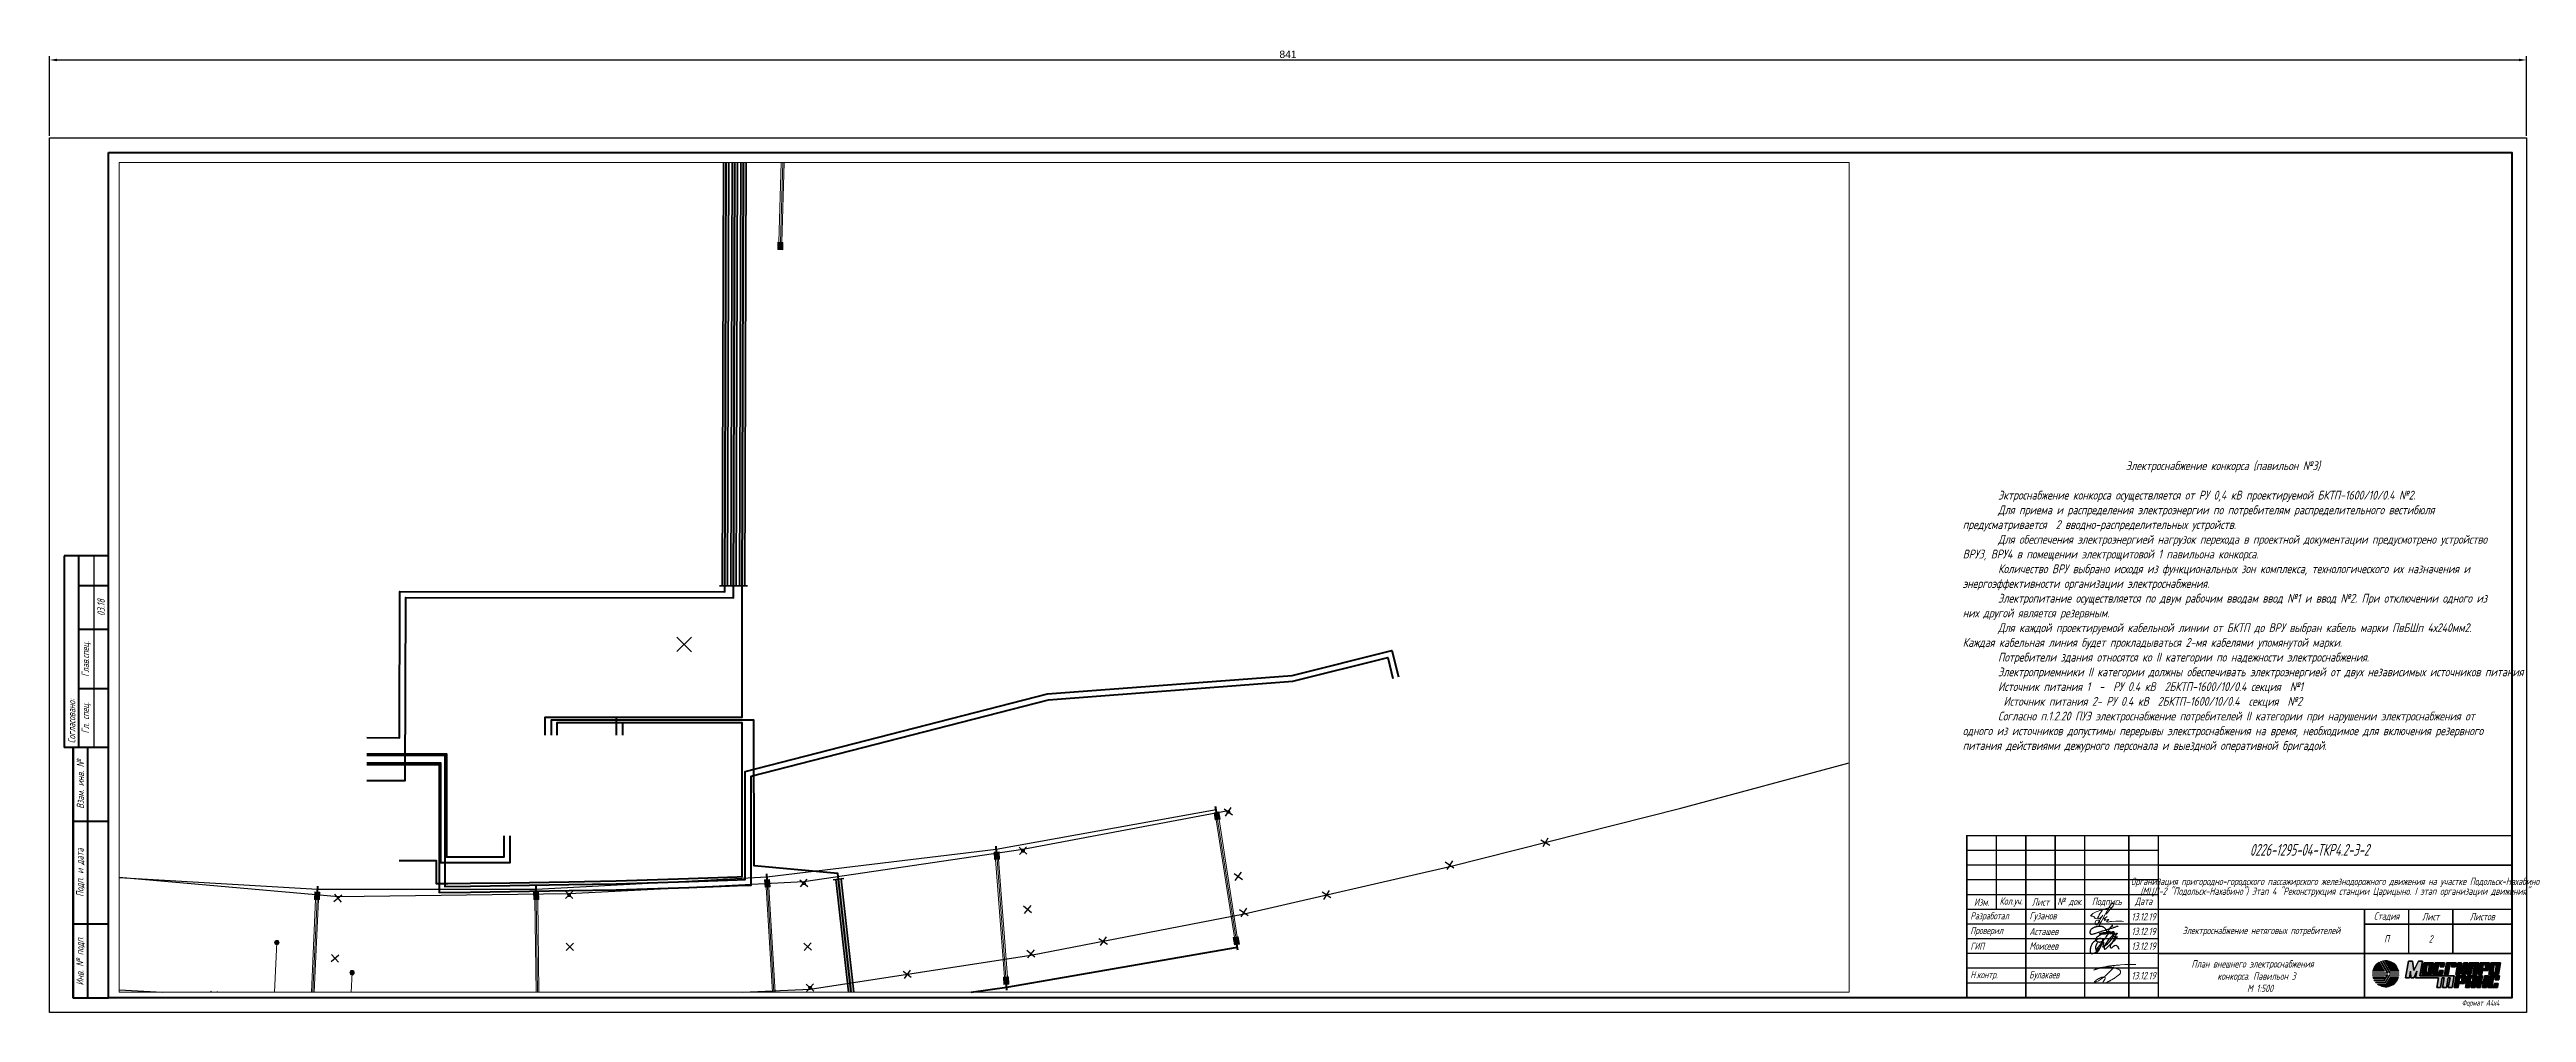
# Paper-space layout 'Лист 2' of a CAD drawing. Header units: metres. Extents: x -19 to 822, y -6 to 321.
# The model-space entities are those that its viewports show. They can reach past a viewport. Long polylines and large blocks are cut down to what shows.
import ezdxf
from ezdxf.enums import TextEntityAlignment as Align
from ezdxf.lldxf.tags import DXFTag

# ---------------------------------------------------------------- set-up
doc = ezdxf.new("R2010")
doc.units = ezdxf.units.M
doc.header["$PDMODE"] = 32
doc.header["$PDSIZE"] = 0.4
for name, pattern in [('$AUDIT_BAD_LTYPE1', [0]), ('CONTINOUS', [0]), ('Cплошная', [0])]:
    doc.linetypes.add(name, pattern=pattern)
for name, color, linetype in [('32_Пикеты', 252, 'Continuous'), ('_Оформление_штамп', 7, 'Continuous'), ('ПД_АД_ОФ_ПОДП', 7, 'Continuous'), ('подписи', 7, 'Continuous'), ('РАМКА', 7, 'Continuous'), ('С-ПС_блок', 7, 'Continuous'), ('СЛОЙ1', 7, 'Continuous')]:
    doc.layers.add(name, color=color, linetype=linetype)
for name, color, linetype, lineweight in [('_ПР_КС_Демонтаж', 1, 'Continuous', 30), ('_ПР_КС_Номер разъединителя', 1, 'Continuous', 13), ('_ПР_КС_Разъединитель', 1, 'Continuous', 15), ('_Проектория_Подпись', 5, 'Continuous', 0), ('МГТ_Консоль опоры КС', 1, 'Continuous', 40), ('МГТ_КС_ВЛ-10(6) кВ_ПР', 5, 'ВЛ ДПР', 40), ('МГТ_КС_Опора КС металл.', 7, 'Continuous', 15), ('МГТ_КС_Опора КС металл.ПР', 1, 'Continuous', 15), ('МГТ_КС_Ригель жп ПР', 1, 'Continuous', 20), ('МГТ_НВК_В1_СЕТЬ', 160, 'B1', 60), ('МГТ_НВК_В2_Сеть', 150, '$AUDIT_BAD_LTYPE1', 40), ('МГТ_ЭС', 1, 'WK', 80), ('МГТ_ЭС_ВЛ-04 кВ', 7, 'Continuous', 30), ('МГТ_ЭС_ВЛ-10(6) кВ', 7, 'ВЛ ДПР', 30), ('МГТ_ЭС_ВЛ-10(6) кВ_ПР', 1, 'ЖДК_ВЛ2', 30), ('МГТ_ЭС_КЛ-04 кВ', 1, '2ПRКабельная_линия', 40), ('МГТ_ЭС_КЛ_10 кВ', 1, '2ПRКабельная_линия', 40), ('МГТ_ЭС_Опора ВЛ ж.б.', 1, 'Continuous', 15), ('МГТ_ЭС_Тр-ые подстанции', 7, 'Continuous', 40), ('МГТ_ЭС_Трансформаторная подстанция', 5, 'Continuous', 30)]:
    doc.layers.add(name, color=color, linetype=linetype, lineweight=lineweight)
doc.layers.get('МГТ_НВК_В1_СЕТЬ').off()
doc.styles.add('1409_тхт0', font='calibri.ttf', dxfattribs={"width": 0.8, "oblique": 7})
doc.styles.add('ESKDU', font='eskdu.shx', dxfattribs={"width": 0.8, "oblique": 15})
doc.styles.add('ROMANS', font='ROMANS.shx', dxfattribs={"width": 0.6, "height": 4})
doc.styles.get("Standard").update_dxf_attribs({"font": 'arial.ttf'})
doc.styles.add('Р-131', font='P131.ttf')
doc.styles.add('СДПС', font='spds.shx', dxfattribs={"oblique": 15})
doc.styles.add('ТипЛин', font='')
doc.styles.add('ЭС_', font='simplex.shx', dxfattribs={"width": 0.5, "oblique": 15})
doc.styles.get('ТипЛин').set_extended_font_data('GOST type B')
doc.linetypes.add('2ПRКабельная_линия', pattern='A,2,-1,["WК",ROMANS,S=0.1,R=0,X=-0.8,Y=-0.2],-0.25', length=3.25)
doc.linetypes.add('B1', pattern='A,16.258147,-2.141853,["В1",1409_тхт0,S=3,R=0,X=0,Y=-1.5],-6.426757,15.173243', length=40)
doc.linetypes.add('WK', pattern='A,50,-2,[" WK ",Standard,S=4,R=0,X=4,Y=-2],-25', length=77)
doc.linetypes.add('ВЛ ДПР', pattern='A,20,-2,["WL",ТипЛин,S=2,R=0,X=-1.2,Y=-1],-3,10', length=35)
doc.linetypes.add('ЖДК_ВЛ2', pattern='A,15.3,-2.35,["WL",Standard,S=1,R=0,X=-1.2,Y=-0.5],-2.35', length=20)
tags = doc.linetypes.add('КС_ВЛ-0.4 по КС', pattern='A,1.2,-0.2,["WL-0.4",ЭС_,S=0.1,R=0,X=-0.1,Y=-0.05],-0.5', length=1.9).pattern_tags.tags
tags[6] = DXFTag(74, 10)
doc.linetypes.add('ферма', pattern='A,1e-07,-0.5,[131,ltypeshp.shx,S=0.5,R=0,X=-0.5,Y=0],-1,[131,ltypeshp.shx,S=0.5,R=180,X=0.5,Y=0],-1e-07,[130,ltypeshp.shx,S=1.5,R=90,X=-0.5,Y=0.5],-1e-07,[130,ltypeshp.shx,S=1.5,R=90,X=-0.5,Y=-0.5],-0.5', length=2)
doc.dimstyles.new('ISO-25', dxfattribs={"dimtxt": 2.5, "dimasz": 2.5, "dimexe": 1.25, "dimexo": 0.625, "dimtad": 1, "dimtxsty": 'Standard', "dimcen": 2.5, "dimadec": 0, "dimazin": 0, "dimtfac": 1, "dimtmove": 0, "dimatfit": 3, "dimfxl": 1, "dimarcsym": 0})

psp = doc.layouts.new('Лист 2')

# ---------------------------------------------------------------- texts
at = {"layer": 'СЛОЙ1', "color": 7, "insert": (630.727, 180.873), "char_height": 3, "width": 181.72011, "attachment_point": 1, "style": 'СДПС'}
psp.add_mtext('                                    Электроснабжение конкорса (павильон №3)\\P\\P^IЭктроснабжение конкорса осуществляется от РУ 0,4 кВ проектируемой БКТП-1600/10/0.4 №2.\\P^IДля приема и распределения электроэнергии по потребителям распределительного вестибюля предусматривается  2 вводно-распределительных устройств. \\P^IДля обеспечения электроэнергией нагрузок перехода в проектной документации предусмотрено устройство ВРУ3, ВРУ4 в помещении электрощитовой 1 павильона конкорса.\\P^IКоличество ВРУ выбрано исходя из функциональных зон комплекса, технологического их назначения и энергоэффективности организации электроснабжения.\\P^IЭлектропитание осуществляется по двум рабочим вводам ввод №1 и ввод №2. При отключении одного из них другой является резервным. \\P^IДля каждой проектируемой кабельной линии от БКТП до ВРУ выбран кабель марки ПвБШп 4х240мм2. Каждая кабельная линия будет прокладываться 2-мя кабелями упомянутой марки.\\P^IПотребители здания относятся ко II категории по надежности электроснабжения.\\P^IЭлектроприемники II категории должны обеспечивать электроэнергией от двух независимых источников питания\\P^IИсточник питания 1  -  РУ 0.4 кВ  2БКТП-1600/10/0.4 секция  №1\\P         Источник питания 2- РУ 0.4 кВ  2БКТП-1600/10/0.4  секция  №2\\P^IСогласно п.1.2.20 ПУЭ электроснабжение потребителей II категории при нарушении электроснабжения от одного из источников допустимы перерывы элекстроснабжения на время, необходимое для включения резервного питания действиями дежурного персонала и выездной оперативной бригадой.', dxfattribs=at)

msp = doc.modelspace()

# ---------------------------------------------------------------- texts
at = {"layer": '_ПР_КС_Номер разъединителя', "lineweight": 30, "ltscale": 100, "insert": (10798.18, -5524.93), "char_height": 2.5, "width": 6.9043, "attachment_point": 2, "rotation": 43.5529, "style": 'Р-131'}
msp.add_mtext('П48', dxfattribs=at)

# ---------------------------------------------------------------- blocks, each defined once
blk = doc.blocks.new('A$C6FDE5F6C')
at = {"layer": '_Проектория_Подпись', "color": 5}
for p, q in [((-1.5, 0.7), (-1.63, 0.75)), ((-1.63, 0.75), (-1.63, 0.75)), ((-1.63, 0.75), (-0.17, 0.09)), ((-1.54, 1.12), (-1.49, 1.18)), ((-1.53, 1.05), (-1.54, 1.12)), ((-1.5, 1), (-1.53, 1.05)), ((-1.43, 0.96), (-1.5, 1)), ((-1.33, 0.66), (-1.5, 0.7)), ((-1.49, 1.18), (-1.4, 1.25)), ((-1.33, 0.9), (-1.43, 0.96)), ((-1.4, 1.25), (-1.27, 1.27)), ((-1.22, 0.85), (-1.33, 0.9)), ((-1.2, 0.69), (-1.33, 0.66)), ((-1.27, 1.27), (-1.12, 1.22)), ((-1.1, 0.79), (-1.22, 0.85)), ((-1.1, 0.72), (-1.2, 0.69)), ((-1.12, 1.22), (-1.05, 1.17)), ((-0.95, 0.73), (-1.1, 0.79)), ((-1.04, 0.75), (-1.1, 0.72)), ((-1.05, 1.17), (-1.01, 1.1)), ((-0.98, 0.79), (-1.04, 0.75)), ((-1.01, 1.1), (-0.97, 0.98)), ((-0.85, 0.05), (-0.99, 0.18)), ((-0.99, 0.18), (-0.84, -0.22)), ((-0.96, 0.86), (-0.98, 0.79)), ((-0.97, 0.98), (-0.96, 0.86)), ((-0.59, 0.54), (-0.95, 0.73)), ((-0.83, 0.09), (-0.85, 0.05)), ((-0.78, 1.26), (-0.83, 1.16)), ((-0.83, 1.16), (-0.76, 1.02)), ((-0.82, 0.26), (-0.83, 0.09)), ((-0.7, 0.14), (-0.82, 0.26)), ((-0.78, 0.91), (-0.8, 0.84)), ((-0.8, 0.84), (-0.74, 0.74)), ((-0.66, 1.35), (-0.78, 1.26)), ((-0.66, 0.91), (-0.78, 0.91)), ((-0.76, 1.02), (-0.49, 0.9)), ((-0.74, 0.74), (-0.67, 0.65)), ((-0.64, 0.05), (-0.7, 0.14)), ((-0.67, 0.65), (-0.61, 0.57)), ((-0.57, 1.43), (-0.66, 1.35)), ((-0.5, 0.86), (-0.66, 0.91)), ((-0.49, -0.11), (-0.64, 0.05)), ((-0.61, 0.57), (-0.54, 0.5)), ((-0.36, 0.38), (-0.59, 0.54)), ((-0.59, 0.54), (-0.59, 0.54)), ((-0.53, 1.55), (-0.57, 1.43)), ((-0.54, 0.5), (-0.46, 0.45)), ((-0.49, 1.82), (-0.53, 1.76)), ((-0.53, 1.76), (-0.53, 1.55)), ((-0.23, 0.75), (-0.5, 0.86)), ((-0.36, 1.73), (-0.49, 1.82)), ((-0.49, 0.9), (-0.34, 0.82)), ((-0.46, 0.45), (-0.36, 0.38)), ((-0.22, 1.56), (-0.36, 1.73)), ((-0.34, 0.82), (-0.12, 0.7)), ((-0.23, 0.75), (-0.23, 0.75)), ((-0.11, 1.4), (-0.22, 1.56)), ((0.4, -0.46), (-0.22, 0.01)), ((-0.17, 0.09), (-0.17, 0.09)), ((-0.17, 0.09), (-0.17, 0.09)), ((-0.17, 0.09), (0.17, -0.09)), ((-0.12, 0.7), (-0.12, 0.7)), ((-0.12, 0.7), (0.11, 0.54)), ((0.01, 1.17), (-0.11, 1.4)), ((0.09, 0.94), (0.01, 1.17)), ((0.16, 0.76), (0.09, 0.94)), ((0.11, 0.54), (0.11, 0.54)), ((0.11, 0.54), (0.25, 0.45)), ((0.22, 0.58), (0.16, 0.76)), ((0.3, 0.34), (0.22, 0.58)), ((0.25, 0.45), (0.27, 0.42)), ((0.37, 0.15), (0.3, 0.34)), ((0.43, 0.01), (0.37, 0.15)), ((0.48, -0.13), (0.43, 0.01)), ((-1.13, -0.15), (-1.14, -0.27)), ((-1.14, -0.27), (-1.1, -0.38)), ((-1.1, -0.09), (-1.13, -0.15)), ((-1.02, -0.14), (-1.1, -0.09)), ((-1.1, -0.38), (-1.08, -0.52)), ((-1.08, -0.52), (-1.07, -0.67)), ((-1.07, -0.67), (-1.01, -1.17)), ((-0.97, -0.21), (-1.02, -0.14)), ((-1.01, -1.17), (-0.98, -1.36)), ((-0.95, -1.88), (-0.99, -2.07)), ((-0.98, -1.36), (-0.97, -1.68)), ((-0.93, -0.29), (-0.97, -0.21)), ((-0.97, -1.68), (-0.95, -1.88)), ((-0.84, -0.35), (-0.93, -0.29)), ((-0.84, -0.22), (-0.84, -0.35)), ((0.17, -0.09), (0.62, -0.32)), ((0.52, -0.56), (0.4, -0.46)), ((0.52, -0.27), (0.48, -0.13)), ((0.59, -0.47), (0.52, -0.27)), ((0.68, -0.71), (0.52, -0.56)), ((0.62, -0.32), (0.62, -0.32)), ((0.62, -0.32), (0.62, -0.32)), ((0.62, -0.32), (0.62, -0.32)), ((0.62, -0.32), (0.99, -0.55)), ((0.8, -0.78), (0.68, -0.71)), ((0.98, -0.83), (0.8, -0.78)), ((1.09, -0.72), (0.98, -0.83)), ((0.99, -0.55), (1.09, -0.72))]:
    blk.add_line(p, q, dxfattribs=at)
blk = doc.blocks.new('*U278')
at = {"layer": 'ПД_АД_ОФ_ПОДП', "color": 162, "lineweight": 9}
blk.add_lwpolyline([(1724.16, 1303.28), (1723.98, 1302.97), (1723.86, 1302.76), (1723.62, 1302.52), (1723.21, 1302.05), (1722.77, 1301.61), (1722.64, 1301.47), (1722.55, 1301.39), (1722.4, 1301.25), (1721.97, 1300.84), (1721.74, 1300.57), (1721.48, 1300.37), (1721.37, 1300.21), (1720.6, 1299.58), (1720.18, 1299.28), (1719.57, 1298.85), (1718.87, 1298.46), (1718.39, 1298.22), (1717.93, 1298.01), (1717.69, 1297.9), (1717.62, 1297.91), (1717.59, 1297.99), (1717.59, 1298.04), (1717.66, 1298.14), (1717.7, 1298.21), (1717.77, 1298.26), (1717.87, 1298.38), (1717.96, 1298.46), (1718.15, 1298.63), (1718.28, 1298.73), (1718.42, 1298.81), (1718.54, 1298.89), (1718.66, 1298.97), (1718.8, 1299.06), (1718.88, 1299.12), (1718.97, 1299.16), (1719.1, 1299.23), (1719.22, 1299.3), (1719.47, 1299.43), (1719.69, 1299.48), (1719.83, 1299.52), (1719.94, 1299.58), (1720.1, 1299.63), (1720.21, 1299.63), (1720.36, 1299.67), (1720.52, 1299.68), (1720.63, 1299.68), (1720.96, 1299.68), (1721.03, 1299.64), (1721.11, 1299.58), (1721.17, 1299.54), (1721.2, 1299.47), (1721.2, 1299.4), (1721.18, 1299.31), (1721.18, 1299.27), (1721.15, 1299.18), (1721.04, 1298.95), (1721.01, 1298.86), (1720.96, 1298.77), (1720.91, 1298.7), (1720.68, 1298.4), (1720.63, 1298.32), (1720.56, 1298.22), (1720.51, 1298.13), (1720.47, 1298), (1720.46, 1297.93), (1720.47, 1297.84), (1720.48, 1297.79), (1720.5, 1297.73), (1720.54, 1297.7), (1720.63, 1297.69), (1720.77, 1297.67), (1720.92, 1297.67), (1721.01, 1297.67), (1721.16, 1297.7), (1721.26, 1297.71), (1721.45, 1297.78), (1721.6, 1297.83), (1721.76, 1297.9), (1721.91, 1297.99), (1722.05, 1298.07), (1722.24, 1298.17), (1722.39, 1298.24), (1722.52, 1298.29), (1722.7, 1298.39), (1722.83, 1298.44), (1722.98, 1298.51), (1723.11, 1298.59), (1723.38, 1298.72), (1723.55, 1298.82), (1723.72, 1298.93), (1723.88, 1299.03), (1724.05, 1299.16), (1724.19, 1299.24), (1724.32, 1299.31), (1724.46, 1299.41), (1724.63, 1299.5), (1724.75, 1299.59), (1724.9, 1299.74), (1725.06, 1299.86), (1725.22, 1299.97), (1725.41, 1300.1), (1725.59, 1300.22), (1725.68, 1300.3), (1725.74, 1300.37), (1725.84, 1300.45), (1726.03, 1300.6), (1726.13, 1300.71), (1726.19, 1300.82), (1726.24, 1300.88), (1726.29, 1300.98), (1726.33, 1301.05), (1726.35, 1301.12), (1726.38, 1301.2), (1726.41, 1301.28), (1726.42, 1301.36), (1726.43, 1301.44), (1726.41, 1301.51), (1726.37, 1301.69), (1726.3, 1301.79), (1726.25, 1301.89), (1726.18, 1301.99), (1726.1, 1302.08), (1726.04, 1302.15), (1725.98, 1302.2), (1725.91, 1302.25), (1725.75, 1302.34), (1725.63, 1302.41), (1725.46, 1302.47), (1725.29, 1302.54), (1725.16, 1302.59), (1724.99, 1302.65), (1724.87, 1302.69), (1724.76, 1302.72), (1724.64, 1302.76), (1724.5, 1302.8), (1724.36, 1302.85), (1724.14, 1302.88), (1724.04, 1302.91), (1723.99, 1302.92), (1723.79, 1302.97), (1723.59, 1302.99), (1723.5, 1303.01), (1723.33, 1303.04), (1723.17, 1303.06), (1723.04, 1303.07), (1722.87, 1303.1), (1722.7, 1303.11), (1722.45, 1303.11), (1722.27, 1303.11), (1722.1, 1303.11), (1721.92, 1303.12), (1721.73, 1303.12), (1721.38, 1303.13), (1721.21, 1303.13), (1721.02, 1303.12), (1720.75, 1303.09), (1720.55, 1303.08), (1720.23, 1303.03), (1719.72, 1302.97), (1719.53, 1302.91), (1719.36, 1302.86), (1719.15, 1302.81), (1718.97, 1302.74), (1718.75, 1302.67), (1718.53, 1302.6), (1718.37, 1302.56), (1718.2, 1302.52), (1718.06, 1302.48), (1717.85, 1302.38), (1717.64, 1302.3), (1717.43, 1302.17), (1717.3, 1302.07), (1717.59, 1302.16), (1717.81, 1302.27), (1717.92, 1302.3), (1718.04, 1302.32), (1718.25, 1302.37), (1718.48, 1302.41), (1718.74, 1302.49), (1718.94, 1302.57), (1719.16, 1302.63), (1719.49, 1302.73), (1719.77, 1302.81), (1720, 1302.87), (1720.32, 1302.95), (1720.55, 1303.02), (1721.23, 1303.2), (1721.96, 1303.35), (1722.11, 1303.38), (1722.43, 1303.43), (1722.74, 1303.45), (1723.09, 1303.5), (1723.43, 1303.55), (1723.71, 1303.59), (1724.67, 1303.67), (1724.91, 1303.7), (1725.4, 1303.73), (1725.65, 1303.75), (1726.02, 1303.77), (1726.38, 1303.79), (1727.83, 1303.91), (1728.59, 1303.94), (1729.05, 1303.94), (1729.44, 1303.96), (1729.91, 1303.97), (1730.37, 1304), (1730.84, 1304), (1731.22, 1304), (1731.56, 1304)], dxfattribs=at)
blk = doc.blocks.new('*U283')
at = {"linetype": 'Continuous', "lineweight": 0, "true_color": 0x003f7f}
h = blk.add_hatch(color=156, dxfattribs=at)
h.dxf.hatch_style = 1
h.paths.add_polyline_path([(-43.14, 12.61), (-41.01, 8.97), (-38.35, 8.97, 0.38293)])
h.paths.add_polyline_path([(-38.38, 7.15), (-41.08, 7.15), (-42.59, 4.59), (-45.56, 4.59, 0.55311)])
h.paths.add_polyline_path([(-44.94, 12.07, 0.223036), (-47.19, 8.97), (-43.13, 8.97)], flags=17)
h.paths.add_polyline_path([(-43.2, 7.15), (-47.16, 7.15, 0.042371), (-46.94, 6.42), (-43.62, 6.42)], flags=17)
h.paths.add_polyline_path([(-44.32, 12.35, 0.012448), (-44.52, 12.27), (-42.32, 8.51), (-47.25, 8.51, 0.012346), (-47.27, 8.29), (-41.93, 8.29)])
h.paths.add_polyline_path([(-38.29, 8.51), (-41.27, 8.51), (-43.64, 12.54, 0.012906), (-43.86, 12.49), (-41.4, 8.29), (-38.27, 8.29, 0.012314)])
h.paths.add_polyline_path([(-38.28, 7.83), (-41.47, 7.83), (-42.97, 5.28), (-46.26, 5.28, 0.016338), (-46.06, 5.06), (-42.84, 5.06), (-41.34, 7.61), (-38.3, 7.61, 0.012333)])
h.paths.add_polyline_path([(-42.01, 7.83), (-47.26, 7.83, 0.01234), (-47.24, 7.61), (-42.39, 7.61), (-43.36, 5.96), (-46.72, 5.96, 0.014266), (-46.59, 5.74), (-43.23, 5.74)])
at = {"true_color": 0x003f7f}
for points in [[(-33.24, 9.22), (-33.66, 12.46), (-34.97, 12.46), (-36.02, 6.74), (-34.71, 6.74), (-34.31, 8.99), (-34.21, 6.75), (-33.25, 6.75), (-32.21, 8.97), (-32.63, 6.75), (-24.86, 6.75), (-25.44, 3.46), (-24.12, 3.46), (-23.54, 6.74), (-22.89, 6.74), (-23.46, 3.46), (-22.15, 3.46), (-21.57, 6.74), (-20.92, 6.74), (-21.5, 3.46), (-20.18, 3.46), (-19.48, 7.4), (-31.2, 7.4), (-30.3, 12.46), (-31.62, 12.46)], [(-22.13, 11.84), (-22.82, 7.9), (-21.51, 7.9), (-20.93, 11.18), (-20.31, 11.18), (-20.43, 10.52), (-19.1, 10.52), (-18.87, 11.84)], [(-18.3, 11.84), (-18.99, 7.9), (-17.68, 7.9), (-16.63, 9.62), (-16.94, 7.9), (-15.62, 7.9), (-14.93, 11.84), (-16.24, 11.84), (-17.28, 10.06), (-16.98, 11.84)], [(-15.12, 7.9), (-13.81, 7.9), (-13.23, 11.18), (-12.6, 11.18), (-13.18, 7.9), (-11.86, 7.9), (-11.17, 11.84), (-14.42, 11.84)], [(-11.15, 7.42), (-11.85, 3.48), (-10.53, 3.48), (-10.3, 4.8), (-9.67, 4.8), (-9.9, 3.48), (-8.59, 3.48), (-7.89, 7.42), (-9.21, 7.42), (-9.55, 5.45), (-10.18, 5.45), (-9.84, 7.42)], [(-7.35, 7.43), (-8.05, 3.48), (-4.79, 3.49), (-4.56, 4.8), (-5.87, 4.8), (-5.99, 4.14), (-6.62, 4.14), (-6.15, 6.77), (-5.52, 6.77), (-5.64, 6.11), (-4.33, 6.11), (-4.1, 7.42)]]:
    blk.add_hatch(color=156, dxfattribs=at).paths.add_polyline_path(points)
h = blk.add_hatch(color=156, dxfattribs=at)
h.paths.add_polyline_path([(-26.55, 11.84), (-29.81, 11.84), (-30.5, 7.9), (-27.25, 7.9)])
h.paths.add_polyline_path([(-28.44, 8.55), (-29.07, 8.55), (-28.61, 11.18), (-27.98, 11.18)], flags=16)
blk.add_hatch(color=156, dxfattribs=at).paths.add_polyline_path([(-26.02, 11.84), (-26.71, 7.9), (-23.45, 7.9), (-23.22, 9.21), (-24.53, 9.21), (-24.65, 8.55), (-25.28, 8.55), (-24.82, 11.18), (-24.19, 11.18), (-24.3, 10.52), (-22.99, 10.52), (-22.76, 11.84)], flags=17)
h = blk.add_hatch(color=156, dxfattribs=at)
h.paths.add_polyline_path([(-11.42, 7.9), (-10.1, 7.9), (-9.87, 9.21), (-7.93, 9.21), (-7.47, 11.84), (-10.72, 11.84)])
h.paths.add_polyline_path([(-9.76, 9.87), (-9.52, 11.18), (-8.89, 11.18), (-9.13, 9.87)], flags=16)
h = blk.add_hatch(color=156, dxfattribs=at)
h.paths.add_polyline_path([(-7.76, 7.9), (-4.5, 7.9), (-3.81, 11.84), (-7.07, 11.84)])
h.paths.add_polyline_path([(-6.33, 8.55), (-5.87, 11.18), (-5.24, 11.18), (-5.7, 8.55)], flags=16)
h = blk.add_hatch(color=156, dxfattribs=at)
h.paths.add_polyline_path([(-18.78, 7.42), (-19.48, 3.48), (-18.17, 3.48), (-17.94, 4.8), (-15.99, 4.81), (-15.53, 7.43)])
h.paths.add_polyline_path([(-16.96, 6.77), (-17.19, 5.45), (-17.82, 5.45), (-17.59, 6.77)], flags=16)
h = blk.add_hatch(color=156, dxfattribs=at)
h.paths.add_polyline_path([(-14.97, 7.43), (-15.66, 3.48), (-14.35, 3.48), (-14.12, 4.8), (-13.49, 4.8), (-13.72, 3.48), (-12.41, 3.48), (-11.72, 7.43)])
h.paths.add_polyline_path([(-13.14, 6.77), (-13.37, 5.45), (-14, 5.45), (-13.77, 6.77)], flags=16)
at = {"color": 156, "linetype": 'Continuous', "lineweight": 0, "true_color": 0x003f7f}
for p, q in [((-43.13, 8.97), (-47.19, 8.97)), ((-44.94, 12.07), (-43.13, 8.97))]:
    blk.add_line(p, q, dxfattribs=at)
for points in [[(-835.97, 292), (5.03, 292), (5.03, -5), (-835.97, -5), (-835.97, 292)], [(-820.97, 150), (-820.97, 85)], [(-119.97, 50), (-184.97, 50)], [(-119.97, 45), (-184.97, 45)], [(-119.97, 40), (-184.97, 40)], [(-119.97, 25), (-184.97, 25)], [(-119.97, 20), (-184.97, 20)], [(-119.97, 15), (-184.97, 15)], [(-119.97, 10), (-184.97, 10)], [(-119.97, 5), (-184.97, 5)]]:
    blk.add_lwpolyline(points)
at = {"lineweight": 50}
for points in [[(-815.97, 287), (0.03, 287), (0.03, 0), (-815.97, 0)], [(-815.97, 0), (-815.97, 85), (-827.97, 85), (-827.97, 0)]]:
    blk.add_lwpolyline(points, close=True, dxfattribs=at)
for points in [[(-815.97, 150), (-830.97, 150)], [(-830.97, 150), (-830.97, 85)], [(-825.97, 85), (-825.97, 150)], [(-825.97, 140), (-815.97, 140)], [(-815.97, 125), (-825.97, 125)], [(-825.97, 105), (-815.97, 105)], [(-815.97, 85), (-830.97, 85)], [(-827.97, 0), (-827.97, 85)], [(-822.97, 0), (-822.97, 85)], [(-827.97, 60), (-815.97, 60)], [(-815.97, 25), (-827.97, 25)]]:
    blk.add_lwpolyline(points, dxfattribs=at)
at = {"const_width": 0.5}
for points in [[(0.03, 55), (-184.97, 55), (-184.97, 0)], [(-184.97, 0), (0.03, 0), (0.03, 55)], [(-174.97, 55), (-174.97, 30)], [(-164.97, 55), (-164.97, 0)], [(-154.97, 55), (-154.97, 30)], [(-144.97, 55), (-144.97, 0)], [(-129.97, 55), (-129.97, 0)], [(-119.97, 55), (-119.97, 0)], [(0.03, 45), (-119.97, 45)], [(-119.97, 35), (-184.97, 35)], [(0.03, 30), (-184.97, 30)], [(-49.97, 30), (-49.97, 0)], [(0.03, 25), (-49.97, 25)], [(-34.97, 30), (-34.97, 15)], [(-19.97, 30), (-19.97, 15)], [(0.03, 15), (-119.97, 15)]]:
    blk.add_lwpolyline(points, dxfattribs=at)
at = {"color": 156, "linetype": 'Continuous', "lineweight": 0, "true_color": 0x003f7f}
for points in [[(-44.32, 12.35), (-41.93, 8.29), (-47.27, 8.29)], [(-44.52, 12.27), (-42.32, 8.51), (-47.25, 8.51)], [(-43.86, 12.49), (-41.4, 8.29), (-38.27, 8.29)], [(-43.64, 12.54), (-41.27, 8.51), (-38.29, 8.51)], [(-43.14, 12.61), (-41.01, 8.97), (-38.35, 8.97)], [(-47.26, 7.83), (-42.01, 7.83), (-43.23, 5.74), (-46.59, 5.74)], [(-47.24, 7.61), (-42.39, 7.61), (-43.36, 5.96), (-46.72, 5.96)], [(-47.16, 7.15), (-43.2, 7.15), (-43.62, 6.42), (-46.94, 6.42)], [(-46.26, 5.28), (-42.97, 5.28), (-41.47, 7.83), (-38.28, 7.83)], [(-46.06, 5.06), (-42.84, 5.06), (-41.34, 7.61), (-38.3, 7.61)], [(-45.56, 4.59), (-42.59, 4.59), (-41.08, 7.15), (-38.38, 7.15)]]:
    blk.add_lwpolyline(points, dxfattribs=at)
at = {"color": 156, "true_color": 0x003f7f}
for points in [[(-34.97, 12.46), (-33.66, 12.46), (-33.24, 9.22), (-31.62, 12.46), (-30.3, 12.46), (-31.2, 7.4), (-19.48, 7.4), (-20.18, 3.46), (-21.5, 3.46), (-20.92, 6.74), (-21.57, 6.74), (-22.15, 3.46), (-23.46, 3.46), (-22.89, 6.74), (-23.54, 6.74), (-24.12, 3.46), (-25.44, 3.46), (-24.86, 6.75), (-32.63, 6.75), (-32.21, 8.97), (-33.25, 6.75), (-34.21, 6.75), (-34.31, 8.99), (-34.71, 6.74), (-36.02, 6.74)], [(-19.48, 7.4), (-31.2, 7.4), (-30.3, 12.46), (-31.62, 12.46), (-33.24, 9.22), (-33.66, 12.46), (-34.97, 12.46), (-36.02, 6.74), (-34.71, 6.74), (-34.31, 8.99), (-34.21, 6.75), (-33.25, 6.75), (-32.21, 8.97), (-32.63, 6.75), (-24.86, 6.75), (-25.44, 3.46), (-24.12, 3.46), (-23.54, 6.74), (-22.89, 6.74), (-23.46, 3.46), (-22.15, 3.46), (-21.57, 6.74), (-20.92, 6.74), (-21.5, 3.46), (-20.18, 3.46)], [(-32.21, 8.97), (-32.63, 6.75), (-24.86, 6.75), (-25.44, 3.46), (-24.12, 3.46), (-23.54, 6.74), (-22.89, 6.74), (-23.46, 3.46), (-22.15, 3.46), (-21.57, 6.74), (-20.92, 6.74), (-21.5, 3.46), (-20.18, 3.46), (-19.48, 7.4), (-31.2, 7.4), (-30.3, 12.46), (-31.62, 12.46), (-33.24, 9.22), (-33.66, 12.46), (-34.97, 12.46), (-36.02, 6.74), (-34.71, 6.74), (-34.31, 8.99), (-34.21, 6.75), (-33.25, 6.75)], [(-29.81, 11.84), (-26.55, 11.84), (-27.25, 7.9), (-30.5, 7.9)], [(-26.55, 11.84), (-29.81, 11.84), (-30.5, 7.9), (-27.25, 7.9)], [(-28.61, 11.18), (-27.98, 11.18), (-28.44, 8.55), (-29.07, 8.55)], [(-28.44, 8.55), (-29.07, 8.55), (-28.61, 11.18), (-27.98, 11.18)], [(-26.02, 11.84), (-22.76, 11.84), (-22.99, 10.52), (-24.3, 10.52), (-24.19, 11.18), (-24.82, 11.18), (-25.28, 8.55), (-24.65, 8.55), (-24.53, 9.21), (-23.22, 9.21), (-23.45, 7.9), (-26.71, 7.9)], [(-24.82, 11.18), (-24.19, 11.18), (-24.3, 10.52), (-22.99, 10.52), (-22.76, 11.84), (-26.02, 11.84), (-26.71, 7.9), (-23.45, 7.9), (-23.22, 9.21), (-24.53, 9.21), (-24.65, 8.55), (-25.28, 8.55)], [(-22.13, 11.84), (-18.87, 11.84), (-19.1, 10.52), (-20.43, 10.52), (-20.31, 11.18), (-20.93, 11.18), (-21.51, 7.9), (-22.82, 7.9)], [(-20.93, 11.18), (-20.31, 11.18), (-20.43, 10.52), (-19.1, 10.52), (-18.87, 11.84), (-22.13, 11.84), (-22.82, 7.9), (-21.51, 7.9)], [(-18.3, 11.84), (-16.98, 11.84), (-17.28, 10.06), (-16.24, 11.84), (-14.93, 11.84), (-15.62, 7.9), (-16.94, 7.9), (-16.63, 9.62), (-17.68, 7.9), (-18.99, 7.9)], [(-16.63, 9.62), (-16.94, 7.9), (-15.62, 7.9), (-14.93, 11.84), (-16.24, 11.84), (-17.28, 10.06), (-16.98, 11.84), (-18.3, 11.84), (-18.99, 7.9), (-17.68, 7.9)], [(-14.42, 11.84), (-11.17, 11.84), (-11.86, 7.9), (-13.18, 7.9), (-12.6, 11.18), (-13.23, 11.18), (-13.81, 7.9), (-15.12, 7.9)], [(-13.23, 11.18), (-12.6, 11.18), (-13.18, 7.9), (-11.86, 7.9), (-11.17, 11.84), (-14.42, 11.84), (-15.12, 7.9), (-13.81, 7.9)], [(-10.72, 11.84), (-7.47, 11.84), (-7.93, 9.21), (-9.87, 9.21), (-10.1, 7.9), (-11.42, 7.9)], [(-7.47, 11.84), (-10.72, 11.84), (-11.42, 7.9), (-10.1, 7.9), (-9.87, 9.21), (-7.93, 9.21)], [(-9.52, 11.18), (-8.89, 11.18), (-9.13, 9.87), (-9.76, 9.87)], [(-9.76, 9.87), (-9.52, 11.18), (-8.89, 11.18), (-9.13, 9.87)], [(-7.07, 11.84), (-3.81, 11.84), (-4.5, 7.9), (-7.76, 7.9)], [(-3.81, 11.84), (-7.07, 11.84), (-7.76, 7.9), (-4.5, 7.9)], [(-5.87, 11.18), (-5.24, 11.18), (-5.7, 8.55), (-6.33, 8.55)], [(-5.87, 11.18), (-5.24, 11.18), (-5.7, 8.55), (-6.33, 8.55)], [(-18.78, 7.42), (-15.53, 7.43), (-15.99, 4.81), (-17.94, 4.8), (-18.17, 3.48), (-19.48, 3.48)], [(-15.53, 7.43), (-18.78, 7.42), (-19.48, 3.48), (-18.17, 3.48), (-17.94, 4.8), (-15.99, 4.81)], [(-17.59, 6.77), (-16.96, 6.77), (-17.19, 5.45), (-17.82, 5.45)], [(-17.82, 5.45), (-17.59, 6.77), (-16.96, 6.77), (-17.19, 5.45)], [(-14.97, 7.43), (-11.72, 7.43), (-12.41, 3.48), (-13.72, 3.48), (-13.49, 4.8), (-14.12, 4.8), (-14.35, 3.48), (-15.66, 3.48)], [(-11.72, 7.43), (-14.97, 7.43), (-15.66, 3.48), (-14.35, 3.48), (-14.12, 4.8), (-13.49, 4.8), (-13.72, 3.48), (-12.41, 3.48)], [(-13.77, 6.77), (-13.14, 6.77), (-13.37, 5.45), (-14, 5.45)], [(-13.37, 5.45), (-14, 5.45), (-13.77, 6.77), (-13.14, 6.77)], [(-11.15, 7.42), (-9.84, 7.42), (-10.18, 5.45), (-9.55, 5.45), (-9.21, 7.42), (-7.89, 7.42), (-8.59, 3.48), (-9.9, 3.48), (-9.67, 4.8), (-10.3, 4.8), (-10.53, 3.48), (-11.85, 3.48)], [(-7.89, 7.42), (-9.21, 7.42), (-9.55, 5.45), (-10.18, 5.45), (-9.84, 7.42), (-11.15, 7.42), (-11.85, 3.48), (-10.53, 3.48), (-10.3, 4.8), (-9.67, 4.8), (-9.9, 3.48), (-8.59, 3.48)], [(-7.35, 7.43), (-4.1, 7.42), (-4.33, 6.11), (-5.64, 6.11), (-5.52, 6.77), (-6.15, 6.77), (-6.62, 4.14), (-5.99, 4.14), (-5.87, 4.8), (-4.56, 4.8), (-4.79, 3.49), (-8.05, 3.48)], [(-6.15, 6.77), (-5.52, 6.77), (-5.64, 6.11), (-4.33, 6.11), (-4.1, 7.42), (-7.35, 7.43), (-8.05, 3.48), (-4.79, 3.49), (-4.56, 4.8), (-5.87, 4.8), (-5.99, 4.14), (-6.62, 4.14)]]:
    blk.add_lwpolyline(points, close=True, dxfattribs=at)
at = {"color": 0}
blk.add_lwpolyline([(-49.97, 0), (0.03, 0)], dxfattribs=at)
at = {"color": 156, "linetype": 'Continuous', "lineweight": 0, "true_color": 0x003f7f}
for start, end in [(175.04061, 177.87007), (118.81742, 169.11045), (110.06873, 112.92157), (101.06971, 104.02743), (10.89013, 94.70344), (2.13337, 4.95535), (183.74645, 186.5745), (192.53594, 202.24089), (208.7539, 212.02317), (219.25546, 222.99956), (231.67444, 347.46406), (353.42781, 356.25412)]:
    blk.add_arc((-42.77, 8.12), 4.5, start, end, dxfattribs=at)
for points in [[(-43.2, 7.15), (-43.2, 7.15), (-47.16, 7.15), (-47.16, 7.15)], [(-43.62, 6.42), (-43.62, 6.42), (-43.2, 7.15), (-43.2, 7.15)], [(-42.58, 4.59), (-42.58, 4.59), (-42.59, 4.59), (-42.59, 4.59)]]:
    blk.add_open_spline(points, degree=3, dxfattribs=at)
at = {"layer": 'подписи', "color": 182, "true_color": 0x2607c0}
for points in [[(-135.6, 24.23), (-135.53, 24.34), (-135.52, 24.48), (-135.54, 24.6), (-135.62, 24.59), (-135.71, 24.52), (-135.8, 24.42), (-136.01, 24.16), (-136.27, 23.81), (-136.52, 23.42), (-136.73, 23.04), (-136.95, 22.75), (-137.17, 22.4), (-137.6, 21.9), (-137.87, 21.7), (-138.13, 21.58), (-138.43, 21.54), (-138.85, 21.55), (-139.25, 21.58), (-139.72, 21.6), (-139.96, 21.65), (-139.9, 21.73), (-139.7, 21.85), (-139.33, 21.95), (-138.97, 22.03), (-138.53, 22.11), (-138.15, 22.16), (-137.7, 22.19), (-137.38, 22.2), (-137.23, 22.16), (-137.21, 22.04), (-137.23, 21.88), (-137.27, 21.67), (-137.32, 21.6), (-137.35, 21.75), (-137.38, 22.03), (-137.44, 22.38), (-137.55, 22.67), (-137.7, 23.01), (-137.88, 23.35), (-138.15, 23.64), (-138.44, 23.87), (-138.74, 24.03), (-139, 24.14), (-139.37, 24.21), (-139.84, 24.22), (-140.28, 24.19), (-140.65, 24.14), (-141.08, 24.07), (-141.61, 23.91), (-141.96, 23.76), (-142.37, 23.55), (-142.58, 23.36), (-142.85, 23.09), (-143.02, 22.84), (-143.12, 22.61), (-143.19, 22.38), (-143.2, 22.1), (-143.16, 21.92), (-143.09, 21.76), (-142.96, 21.65), (-142.73, 21.57), (-142.32, 21.59), (-141.65, 21.77), (-141.13, 21.95), (-140.6, 22.15), (-140.06, 22.3), (-139.53, 22.49), (-138.9, 22.72), (-138.03, 22.98), (-137.48, 23.17), (-136.78, 23.35), (-136.28, 23.54), (-135.78, 23.66), (-135.07, 23.91), (-134.44, 24.1), (-134.05, 24.26), (-133.79, 24.32), (-133.75, 24.32), (-133.73, 24.29), (-133.73, 24.17)], [(-140.66, 18.61), (-141.21, 17.66), (-141.34, 16.75), (-141, 15.92), (-140.01, 16.68), (-138.97, 18.67), (-138.95, 19.88), (-139.96, 20.07), (-141, 19.56), (-142.23, 18.59), (-142.8, 17.62), (-143.08, 16.52), (-143.1, 15.63), (-142.67, 15.06), (-141.72, 15.18), (-140.56, 16.07)], [(-136.94, 21.75), (-136.81, 21.98), (-136.61, 22.15), (-136.37, 22.39), (-136.3, 22.48), (-136.48, 22.45), (-136.83, 22.41), (-137.31, 22.26), (-138.06, 22.03), (-138.75, 21.74), (-139.38, 21.46), (-140.13, 21.04), (-140.74, 20.59), (-141.07, 20.27), (-141.23, 19.99), (-141.25, 19.78), (-141.19, 19.58), (-140.94, 19.26), (-140.71, 19.11), (-140.41, 18.97), (-140.08, 18.92), (-139.8, 18.94), (-139.47, 19), (-139.08, 19.19), (-138.81, 19.39), (-138.52, 19.61), (-138.24, 19.85)], [(-135.46, 21.19), (-134.99, 22.02), (-134.97, 22.24), (-135.11, 22.41), (-135.86, 22.25), (-136.72, 21.78), (-137.18, 21.39), (-137.64, 20.77), (-138.23, 19.93), (-138.86, 19.12), (-139.81, 17.85), (-140.73, 16.76), (-140.93, 16.28), (-140.94, 15.46), (-139.46, 17.48), (-138.72, 18.87), (-138.66, 18.94), (-138.54, 18.68), (-138.66, 17.94), (-138.89, 17.28), (-138.33, 17.52), (-135.18, 20.75), (-135.1, 20.88), (-135.1, 21.1), (-135.81, 20.82), (-137.75, 18.39), (-138.36, 17.11), (-138.19, 16.54), (-137.47, 16.96), (-133.98, 20.45), (-133.91, 20.57), (-133.97, 20.73), (-134.1, 20.73), (-134.57, 20.32), (-136.02, 18.29), (-136.33, 17.69), (-136.32, 17.21), (-136.09, 16.99), (-135.19, 17.51), (-134.44, 17.86), (-133.37, 16.53)], [(-136.84, 21.7), (-136.52, 21.92), (-136.21, 22.11), (-135.95, 22.24), (-135.87, 22.26), (-135.88, 22.22), (-135.99, 22.07), (-136.16, 21.82), (-136.21, 21.7), (-136.06, 21.74), (-135.88, 21.85), (-135.63, 22), (-135.43, 22.1), (-135.32, 22.13), (-135.33, 22.05), (-135.44, 21.87), (-135.51, 21.78), (-135.59, 21.69), (-135.46, 21.75), (-135.26, 21.84), (-135.05, 21.94), (-134.94, 21.99), (-134.86, 22.02), (-134.86, 21.9), (-134.97, 21.66), (-135.07, 21.53), (-134.95, 21.52), (-134.67, 21.58), (-134.33, 21.75), (-134.03, 21.87), (-133.91, 21.9), (-134.03, 21.74), (-134.21, 21.47), (-134.44, 21.19), (-134.62, 20.93), (-134.76, 20.72), (-134.88, 20.51)]]:
    blk.add_spline(points, degree=3, dxfattribs=at)
at = {"layer": 'ПД_АД_ОФ_ПОДП', "color": 5}
blk.add_blockref('*U278', (-1859.19, -1292.67), dxfattribs=at)
at = {"layer": 'подписи', "color": 182, "true_color": 0x2607c0, "xscale": 2.895860606007385, "yscale": 2.895860606007385, "zscale": 2.895860606007385, "rotation": 87.66808333314702}
blk.add_blockref('A$C6FDE5F6C', (-137.64, 29.02), dxfattribs=at)
at = {"color": 0, "char_height": 2.5, "rotation": 90, "line_spacing_factor": 0.8, "style": 'ESKDU'}
for s, insert, width, attachment_point in [('03.18', (-818.47, 132.5), 15, 5), ('Глав.спец.', (-823.47, 115), 20, 5), ('Согласовано:', (-828.47, 86.41), 65, 4), ('Гл. спец.', (-823.47, 95), 20, 5), ('Взам. инв. №', (-825.47, 72.5), 25, 5), ('Подп. и дата', (-825.47, 42.5), 35, 5), ('Инв. № подп.', (-825.47, 12.5), 25, 5)]:
    blk.add_mtext(s, dxfattribs=dict(at, insert=insert, width=width, attachment_point=attachment_point))
at = {"color": 0, "line_spacing_factor": 0.8, "style": 'ESKDU'}
for s, insert, char_height, width, attachment_point in [('Изм.', (-179.97, 32.5), 2.5, 10, 5), ('Кол.уч.', (-169.97, 32.5), 2.5, 10, 5), ('Лист', (-159.97, 32.5), 2.5, 10, 5), ('№ док.', (-149.97, 32.5), 2.5, 10, 5), ('Подпись', (-137.47, 32.5), 2.5, 15, 5), ('Дата', (-124.97, 32.5), 2.5, 10, 5), ('\\pt2.39583;Организация пригородно-городского пассажирского железнодорожного движения на участке Подольск-Нахабино (МЦД-2 "Подольск-Нахабино") Этап 4 "Реконструкция станции Царицыно. I этап организации движения"', (-59.97, 37.5), 2.5, 120, 5), (' Разработал', (-184.97, 27.5), 2.4, 20, 4), (' Гузанов', (-164.97, 27.5), 2.5, 20, 4), ('13.12.19', (-124.97, 27.5), 2.5, 10, 5), ('Стадия', (-42.47, 27.55), 2.5, 15, 5), ('Лист', (-27.47, 27.55), 2.5, 15, 5), ('Листов', (-9.97, 27.55), 2.5, 20, 5), (' Проверил', (-184.97, 22.5), 2.4, 20, 4), (' ГИП ', (-184.97, 17.5), 2.4, 20, 4), (' Асташев', (-164.97, 22.5), 2.5, 20, 4), (' Моисеев', (-164.97, 17.59), 2.5, 20, 4), ('13.12.19', (-124.97, 22.5), 2.5, 10, 5), ('13.12.19', (-124.97, 17.53), 2.5, 10, 5), ('\\pt2.39583;Электроснабжение нетяговых потребителей', (-84.97, 22.5), 2.5, 70, 5), ('П', (-42.47, 20), 2.5, 15, 5), (' Н.контр.', (-184.97, 7.5), 2.4, 20, 4), ('{\\W0.75; Булакаев}', (-164.97, 7.5), 2.5, 20, 4), ('13.12.19', (-124.97, 7.5), 2.5, 10, 5)]:
    blk.add_mtext(s, dxfattribs=dict(at, insert=insert, char_height=char_height, width=width, attachment_point=attachment_point))
at = {"color": 0, "style": 'ESKDU', "oblique": 15, "width": 0.8}
for tag, p, height in [('ШИФР_1_001', (-74.45, 48.22), 4), ('НАИМЕНОВАНИЕ_ЧЕРТЕЖА_1_001', (-94.06, 6.08), 2.5)]:
    blk.add_attdef(tag, p, '', height=height, dxfattribs=at)
blk.add_attdef('ЛИСТ_1', text='', height=2.5, dxfattribs=at).set_placement((-27.47, 20), align=Align.MIDDLE_CENTER)
at = {"style": 'ESKDU', "oblique": 15, "width": 0.8}
blk.add_attdef('ФОРМАТ_ЛИСТА', text='', height=2, dxfattribs=at).set_placement((-4.19, -1.74), align=Align.MIDDLE_RIGHT)
blk = doc.blocks.new('*D279')
at = {"layer": '32_Пикеты', "color": 0, "linetype": 'Continuous', "lineweight": -2, "transparency": 16777216}
for p, q in [((-18.86, 291.34), (-18.86, 318.39)), ((-16.36, 317.14), (819.64, 317.14)), ((822.14, 291.34), (822.14, 318.39))]:
    blk.add_line(p, q, dxfattribs=at)
at = {"layer": '32_Пикеты', "color": 0, "linetype": 'Continuous', "transparency": 16777216}
for points in [[(-16.36, 317.56), (-16.36, 316.72), (-18.86, 317.14)], [(819.64, 317.56), (819.64, 316.72), (822.14, 317.14)]]:
    blk.add_solid(points, dxfattribs=at)
at = {"layer": 'Defpoints', "color": 0, "linetype": 'Continuous', "transparency": 16777216}
for p in [(822.14, 317.14), (-18.86, 290.71), (822.14, 290.71)]:
    blk.add_point(p, dxfattribs=at)
at = {"layer": '32_Пикеты', "color": 0, "linetype": 'Continuous', "transparency": 16777216, "insert": (401.64, 319.04), "char_height": 2.5, "attachment_point": 5}
blk.add_mtext('841', dxfattribs=at)
blk = doc.blocks.new('ПГ')
at = {"layer": 'МГТ_НВК_В2_Сеть'}
h = blk.add_hatch(dxfattribs=at)
h.set_pattern_fill('ANGLE', color=256)
h.set_pattern_definition([(0, (0, 0), (0, 6.985), [5.08, -1.905]), (90, (0, 0), (-6.985, 4e-16), [5.08, -1.905])])
h.paths.add_polyline_path([(3316681.64, 259090.53), (3316681.64, 259089.03, 0.032667), (3316681.73, 259089.04, 0.936732)])
blk = doc.blocks.new('опора_1')
at = {"layer": 'МГТ_КС_Опора КС металл.'}
for points in [[(3529.65, -11586.62), (3529.66, -11587.12), (3530.16, -11587.12), (3530.15, -11586.62), (3529.65, -11586.62)], [(3529.65, -11586.62), (3530.16, -11587.12)], [(3529.66, -11587.12), (3530.15, -11586.62)]]:
    blk.add_lwpolyline(points, dxfattribs=at)
blk = doc.blocks.new('Трансформаторная подстанция')
at = {"linetype": 'Continuous'}
h = blk.add_hatch(color=256, dxfattribs=at)
h.dxf.hatch_style = 1
h.paths.add_polyline_path([(168175.44, -2359915.74), (168172.35, -2359911.08), (168170.47, -2359916.34)])
blk.add_lwpolyline([(168175.44, -2359915.73), (168170.47, -2359916.34), (168169.86, -2359911.38), (168174.83, -2359910.77)], close=True, dxfattribs=at)
blk.add_lwpolyline([(168175.44, -2359915.74), (168172.35, -2359911.08), (168170.47, -2359916.34), (168175.44, -2359915.74)], dxfattribs=at)
blk = doc.blocks.new('*U294')
at = {"color": 0, "lineweight": -2}
for p, q in [((-0.18, 15.18), (-1.09, -27.92)), ((0.82, 15.16), (-0.09, -27.94))]:
    blk.add_line(p, q, dxfattribs=at)
at = {"color": 7, "lineweight": -2, "ltscale": 5, "true_color": 0xffffff, "const_width": 1.7}
for points in [[(0.32, 15.17), (0.37, 17.67)], [(-0.65, -30.43), (-0.59, -27.93)]]:
    blk.add_lwpolyline(points, dxfattribs=at)
at = {"color": 0, "lineweight": -2}
for points in [[(-0.53, 15.19), (1.17, 15.15), (1.22, 17.65), (-0.47, 17.69)], [(-1.5, -30.41), (0.2, -30.45), (0.26, -27.95), (-1.44, -27.91)]]:
    blk.add_lwpolyline(points, close=True, dxfattribs=at)
blk = doc.blocks.new('*U295')
at = {"color": 0, "lineweight": -2}
for p, q in [((0.37, 15.18), (-2.28, -31.1)), ((1.37, 15.12), (-1.29, -31.16))]:
    blk.add_line(p, q, dxfattribs=at)
at = {"color": 7, "lineweight": -2, "ltscale": 5, "true_color": 0xffffff, "const_width": 1.7}
for points in [[(0.87, 15.15), (1.01, 17.65)], [(-1.93, -33.63), (-1.79, -31.13)]]:
    blk.add_lwpolyline(points, dxfattribs=at)
at = {"color": 0, "lineweight": -2}
for points in [[(0.02, 15.2), (1.72, 15.1), (1.86, 17.6), (0.16, 17.7)], [(-2.78, -33.58), (-1.08, -33.68), (-0.94, -31.18), (-2.63, -31.08)]]:
    blk.add_lwpolyline(points, close=True, dxfattribs=at)
blk = doc.blocks.new('*U296')
at = {"color": 0, "lineweight": -2}
for p, q in [((-1.09, 15.15), (0.72, -31.47)), ((-0.09, 15.18), (1.72, -31.43))]:
    blk.add_line(p, q, dxfattribs=at)
at = {"color": 7, "lineweight": -2, "ltscale": 5, "true_color": 0xffffff, "const_width": 1.7}
for points in [[(-0.59, 15.16), (-0.69, 17.66)], [(1.32, -33.95), (1.22, -31.45)]]:
    blk.add_lwpolyline(points, dxfattribs=at)
at = {"color": 0, "lineweight": -2}
for points in [[(-1.44, 15.13), (0.26, 15.2), (0.16, 17.7), (-1.54, 17.63)], [(0.47, -33.98), (2.17, -33.91), (2.07, -31.42), (0.37, -31.48)]]:
    blk.add_lwpolyline(points, close=True, dxfattribs=at)
blk = doc.blocks.new('*U297')
at = {"color": 0, "lineweight": -2}
for p, q in [((-1.75, 14.6), (1.79, -26.89)), ((-0.75, 14.69), (2.79, -26.81))]:
    blk.add_line(p, q, dxfattribs=at)
at = {"color": 7, "lineweight": -2, "ltscale": 5, "true_color": 0xffffff, "const_width": 1.7}
for points in [[(-1.25, 14.64), (-1.46, 17.13)], [(2.5, -29.34), (2.29, -26.85)]]:
    blk.add_lwpolyline(points, dxfattribs=at)
at = {"color": 0, "lineweight": -2}
for points in [[(-2.1, 14.57), (-0.4, 14.72), (-0.61, 17.21), (-2.31, 17.06)], [(1.66, -29.41), (3.35, -29.27), (3.14, -26.78), (1.44, -26.92)]]:
    blk.add_lwpolyline(points, close=True, dxfattribs=at)
blk = doc.blocks.new('*U298')
at = {"color": 0, "lineweight": -2}
for p, q in [((-3.1, 14.37), (4.07, -25.37)), ((-2.12, 14.55), (5.05, -25.2))]:
    blk.add_line(p, q, dxfattribs=at)
at = {"color": 7, "lineweight": -2, "ltscale": 5, "true_color": 0xffffff, "const_width": 1.7}
for points in [[(-2.61, 14.46), (-3.05, 16.92)], [(5.01, -27.75), (4.56, -25.29)]]:
    blk.add_lwpolyline(points, dxfattribs=at)
at = {"color": 0, "lineweight": -2}
for points in [[(-3.45, 14.31), (-1.77, 14.61), (-2.22, 17.07), (-3.89, 16.77)], [(4.17, -27.9), (5.84, -27.6), (5.4, -25.14), (3.73, -25.44)]]:
    blk.add_lwpolyline(points, close=True, dxfattribs=at)
blk = doc.blocks.new('*U299')
at = {"color": 0, "lineweight": -2}
for p, q in [((-1.96, 14.57), (2.04, -25.33)), ((-0.97, 14.67), (3.03, -25.23))]:
    blk.add_line(p, q, dxfattribs=at)
at = {"color": 7, "lineweight": -2, "ltscale": 5, "true_color": 0xffffff, "const_width": 1.7}
for points in [[(-1.47, 14.62), (-1.72, 17.11)], [(2.79, -27.77), (2.54, -25.28)]]:
    blk.add_lwpolyline(points, dxfattribs=at)
at = {"color": 0, "lineweight": -2}
for points in [[(-2.31, 14.54), (-0.62, 14.71), (-0.87, 17.2), (-2.56, 17.03)], [(1.94, -27.85), (3.63, -27.68), (3.38, -25.19), (1.69, -25.36)]]:
    blk.add_lwpolyline(points, close=True, dxfattribs=at)
blk = doc.blocks.new('*U300')
at = {"color": 0, "lineweight": -2}
for p, q in [((1.24, -1.24), (-1.24, 1.24)), ((-1.24, -1.24), (1.24, 1.24))]:
    blk.add_line(p, q, dxfattribs=at)
blk = doc.blocks.new('_Опора')
h = blk.add_hatch(color=256)
edge = h.paths.add_edge_path()
edge.add_arc((168130.52, -2359877.99), 0.442, 9.3824, 369.3824)
edge = h.paths.add_edge_path(flags=16)
edge.add_arc((168130.52, -2359877.99), 0.203, 9.3824, 369.3824)
h = blk.add_hatch(color=0)
edge = h.paths.add_edge_path()
edge.add_arc((168130.52, -2359877.99), 0.125, 0, 360)
at = {"color": 0}
for radius in [0.52, 0.125]:
    blk.add_circle((168130.52, -2359877.99), radius, dxfattribs=at)
blk = doc.blocks.new('*U303')
at = {"layer": 'МГТ_ЭС', "linetype": 'Cплошная', "lineweight": 35}
blk.add_hatch(color=1, dxfattribs=at).paths.add_polyline_path([(-22.03, 38.85), (-23.79, 37.9), (-3.07, -0.49), (-1.31, 0.46)])
at = {"layer": 'МГТ_ЭС', "color": 1, "linetype": 'Cплошная', "lineweight": 35}
for p, q in [((-23.79, 37.9), (-24.67, 37.42)), ((-23.79, 37.9), (-22.03, 38.85)), ((-3.07, -0.49), (-23.79, 37.9)), ((-22.03, 38.85), (-21.15, 39.32)), ((-22.03, 38.85), (-1.31, 0.46)), ((-1.31, 0.46), (-3.07, -0.49)), ((-1.31, 0.46), (-0.43, 0.93)), ((-3.07, -0.49), (-3.95, -0.97))]:
    blk.add_line(p, q, dxfattribs=at)
blk = doc.blocks.new('*U304')
at = {"layer": 'МГТ_ЭС', "linetype": 'Cплошная', "lineweight": 35}
blk.add_hatch(color=1, dxfattribs=at).paths.add_polyline_path([(-91.19, 166.92), (-92.95, 165.97), (-3.07, -0.49), (-1.31, 0.46)])
at = {"layer": 'МГТ_ЭС', "color": 1, "linetype": 'Cплошная', "lineweight": 35}
for p, q in [((-92.95, 165.97), (-93.83, 165.5)), ((-92.95, 165.97), (-91.19, 166.92)), ((-3.07, -0.49), (-92.95, 165.97)), ((-91.19, 166.92), (-90.31, 167.4)), ((-91.19, 166.92), (-1.31, 0.46)), ((-1.31, 0.46), (-3.07, -0.49)), ((-1.31, 0.46), (-0.43, 0.93)), ((-3.07, -0.49), (-3.95, -0.97))]:
    blk.add_line(p, q, dxfattribs=at)
blk = doc.blocks.new('*U306')
at = {"layer": 'С-ПС_блок', "linetype": 'CONTINOUS', "lineweight": -2}
h = blk.add_hatch(color=0, dxfattribs=at)
h.dxf.hatch_style = 1
h.paths.add_polyline_path([(22.06, 23.44, 1), (22.61, 22.04, 1)])
h = blk.add_hatch(color=0, dxfattribs=at)
h.dxf.hatch_style = 1
h.paths.add_polyline_path([(-10.22, -1.86, 1), (-8.75, -5.59, 1)])
h = blk.add_hatch(color=0, dxfattribs=at)
h.dxf.hatch_style = 1
h.paths.add_polyline_path([(23.16, -4.07, 1), (23.71, -5.46, 1)])
at = {"color": 0, "linetype": 'CONTINOUS', "lineweight": -2}
for points in [[(-15.07, -4.02), (-13.07, 0.57)], [(-4.9, -5.72), (-14.07, -1.73)]]:
    blk.add_lwpolyline(points, dxfattribs=at)
at = {"layer": 'С-ПС_блок', "color": 0, "linetype": 'CONTINOUS', "lineweight": -2}
for points in [[(-10.58, -0.93), (-14.24, 8.38), (22.34, 22.74)], [(-8.39, -6.52), (-4.73, -15.82), (23.43, -4.76)]]:
    blk.add_lwpolyline(points, dxfattribs=at)
for centre, radius in [((22.34, 22.74), 0.75), ((-9.48, -3.72), 3), ((-9.48, -3.72), 2), ((23.43, -4.76), 0.75)]:
    blk.add_circle(centre, radius, dxfattribs=at)
blk = doc.blocks.new('*U307')
at = {"color": 0, "lineweight": -2}
for p, q in [((-0.56, -12.97), (-0.33, 36.92)), ((0.44, -12.98), (0.67, 36.91))]:
    blk.add_line(p, q, dxfattribs=at)
at = {"color": 7, "lineweight": -2, "ltscale": 5, "true_color": 0xffffff, "const_width": 1.7}
for points in [[(0.18, 39.41), (0.17, 36.91)], [(-0.06, -12.97), (-0.07, -15.47)]]:
    blk.add_lwpolyline(points, dxfattribs=at)
at = {"color": 0, "lineweight": -2}
for points in [[(1.03, 39.41), (-0.67, 39.42), (-0.68, 36.92), (1.02, 36.91)], [(0.79, -12.98), (-0.91, -12.97), (-0.92, -15.47), (0.78, -15.48)]]:
    blk.add_lwpolyline(points, close=True, dxfattribs=at)

# ---------------------------------------------------------------- dimensions: what is measured, and where the dimension line sits
at = {"layer": '32_Пикеты', "color": 5, "linetype": 'Continuous'}
dim = psp.add_linear_dim(base=(822.139, 317.142), p1=(-18.861, 290.714), p2=(822.139, 290.714), dimstyle='ISO-25', dxfattribs=at)
dim.commit()
dim.dimension.update_dxf_attribs({"geometry": '*D279', "text_midpoint": (401.639, 319.043)})

# ---------------------------------------------------------------- hatches: boundary and pattern name
at = {"layer": 'МГТ_ЭС_Тр-ые подстанции'}
h = msp.add_hatch(color=256, dxfattribs=at)
h.dxf.hatch_style = 1
h.paths.add_polyline_path([(10782.81, -5304.66), (10784.94, -5302.58), (10785.48, -5305.37)])
h = msp.add_hatch(color=256, dxfattribs=at)
h.dxf.hatch_style = 1
h.paths.add_polyline_path([(10739.66, -5347.3), (10742.18, -5344.82), (10742.73, -5347.83)])

# ---------------------------------------------------------------- linework, layer by layer
at = {"layer": 'МГТ_Консоль опоры КС'}
for p, q in [((10872.3, -5382.54), (10871.48, -5381.97)), ((10891.71, -5396.14), (10890.89, -5395.56)), ((10851.32, -5414.15), (10850.55, -5413.52)), ((10869.49, -5429.13), (10868.72, -5428.5)), ((10827.77, -5445.55), (10827.01, -5444.9)), ((10846.3, -5461.3), (10845.54, -5460.65)), ((10802.13, -5475.29), (10801.4, -5474.6)), ((10821.75, -5493.58), (10821.02, -5492.9)), ((10776.45, -5502.08), (10775.77, -5501.36)), ((10793.72, -5520.24), (10793.03, -5519.52)), ((10748.88, -5527.64), (10748.22, -5526.89))]:
    msp.add_line(p, q, dxfattribs=at)
at = {"layer": 'МГТ_КС_ВЛ-10(6) кВ_ПР'}
msp.add_lwpolyline([(10766.23, -5547.25), (10793.37, -5519.87), (10821.38, -5493.24), (10845.92, -5460.98), (10869.1, -5428.82), (10891.3, -5395.85)], dxfattribs=at)
at = {"layer": 'МГТ_КС_Ригель жп ПР', "linetype": 'ферма'}
for points in [[(10733.75, -5351.22), (10751.23, -5369.01)], [(10873.33, -5383.26), (10889.87, -5394.85)], [(10852.28, -5414.95), (10867.75, -5427.7)], [(10828.72, -5446.36), (10844.59, -5459.84)], [(10803.05, -5476.14), (10820.1, -5492.05)], [(10777.32, -5502.99), (10792.17, -5518.61)], [(10749.71, -5528.58), (10765.07, -5545.94)]]:
    msp.add_lwpolyline(points, dxfattribs=at)
at = {"layer": 'МГТ_ЭС_ВЛ-04 кВ', "linetype": 'КС_ВЛ-0.4 по КС', "ltscale": 15}
msp.add_lwpolyline([(10745.85, -5529.39), (10779.46, -5500), (10806.19, -5471.41), (10832.31, -5441.26), (10854.08, -5410.6), (10873.43, -5380.9)], dxfattribs=at)
at = {"layer": 'МГТ_ЭС_ВЛ-04 кВ', "color": 5, "linetype": 'КС_ВЛ-0.4 по КС', "ltscale": 15}
msp.add_lwpolyline([(10748.55, -5527.27), (10776.11, -5501.72), (10801.77, -5474.94), (10827.39, -5445.22), (10850.93, -5413.84), (10871.89, -5382.26)], dxfattribs=at)
at = {"layer": 'МГТ_ЭС_ВЛ-10(6) кВ'}
msp.add_lwpolyline([(10753.25, -5551.41), (10762.07, -5540.74), (10791.72, -5513.05), (10819.43, -5483.76), (10846.25, -5453.12), (10868.02, -5422.08), (10888.02, -5391.1), (10906.39, -5360.33), (10926.36, -5325.15), (10950.25, -5281.66), (10971.79, -5242.27), (10992.86, -5203.32), (11017.07, -5159.23), (11043.6, -5110.84), (11070, -5062.51), (11096.49, -5014.54), (11113.44, -4985.52)], dxfattribs=at)
at = {"layer": 'МГТ_ЭС_ВЛ-10(6) кВ_ПР'}
msp.add_lwpolyline([(10852.26, -5457.17), (10850, -5459.84), (10845.92, -5460.98)], dxfattribs=at)
at = {"layer": 'МГТ_ЭС_КЛ-04 кВ', "color": 230, "ltscale": 3}
msp.add_line((10790.11, -5444.91), (10792.31, -5447.02), dxfattribs=at)
at = {"layer": 'МГТ_ЭС_КЛ-04 кВ', "ltscale": 3}
msp.add_line((10791.57, -5444.83), (10793.05, -5446.25), dxfattribs=at)
for points in [[(10770.52, -5296.09), (10775.26, -5291.09), (10784.38, -5299.73), (10792.73, -5293.73), (10797.55, -5288.64), (10793.78, -5285.11)], [(10771.88, -5297.27), (10776.05, -5292.86), (10784.13, -5300.52), (10793.06, -5294.11), (10798.6, -5288.26), (10794.46, -5284.38)], [(10766.59, -5481.05), (10775.1, -5472.18), (10790.78, -5487.22), (10794.45, -5483.32), (10798.99, -5478.43), (10805.82, -5471.07), (10811.26, -5465.2), (10819.51, -5456.01), (10825.01, -5449.86), (10826.54, -5448.14), (10813.19, -5435.34), (10838.78, -5389.89), (10865.22, -5357.76), (10873.47, -5343.39), (10876.62, -5345.2)], [(10853.88, -5455.27), (10856.41, -5452.3), (10835.32, -5436.11), (10824.52, -5445.5), (10806.65, -5428.38), (10782.81, -5453.24), (10784.65, -5455)], [(10782.16, -5488.36), (10786.52, -5483.82), (10789.34, -5486.53), (10790.73, -5485.09), (10793.35, -5482.3), (10797.9, -5477.4), (10804.72, -5470.05), (10810.15, -5464.18), (10818.4, -5455.01), (10823.89, -5448.86), (10824.46, -5448.22), (10805.63, -5430.17), (10783.86, -5452.86), (10785.34, -5454.28)], [(10766.41, -5480.88), (10775.09, -5471.83), (10787.3, -5483.53), (10795.46, -5475.02), (10792.17, -5471.87)]]:
    msp.add_lwpolyline(points, dxfattribs=at)
at = {"layer": 'МГТ_ЭС_КЛ-04 кВ', "color": 230, "ltscale": 3}
for points in [[(10765.47, -5479.98), (10774.67, -5470.38), (10790.75, -5485.8), (10793.71, -5482.64), (10798.26, -5477.75), (10805.09, -5470.39), (10810.52, -5464.52), (10818.77, -5455.34), (10824.26, -5449.19), (10825.15, -5448.2), (10811.94, -5435.52), (10837.95, -5389.32), (10864.4, -5357.19), (10873.1, -5342.03), (10877.12, -5344.33)], [(10783.96, -5455.73), (10781.76, -5453.61), (10804.9, -5429.48), (10789.78, -5414.94), (10726.5, -5353.95), (10720.08, -5347.58), (10714.61, -5352.93)], [(10765.29, -5479.8), (10774.66, -5470.03), (10787.27, -5482.12), (10794.05, -5475.05), (10791.48, -5472.6)]]:
    msp.add_lwpolyline(points, dxfattribs=at)
at = {"layer": 'МГТ_ЭС_КЛ_10 кВ', "ltscale": 3}
for points in [[(10763.3, -5477.89), (10767.18, -5473.92), (10749.31, -5456.65), (10787.53, -5416.91), (10720.73, -5352.48), (10723.77, -5349.73), (10741.48, -5332.69), (10764.73, -5307.6), (10760.07, -5303.18), (10764.54, -5298.47)], [(10768.54, -5482.92), (10773.06, -5478.21), (10750.72, -5456.62), (10789.28, -5416.51), (10722.58, -5352.15), (10724.45, -5350.46), (10742.17, -5333.41), (10765.99, -5307.41), (10769.76, -5303.42)]]:
    msp.add_lwpolyline(points, dxfattribs=at)
at = {"layer": 'МГТ_ЭС_Тр-ые подстанции'}
for points in [[(10782.81, -5304.66), (10784.94, -5302.58), (10786.58, -5304.29), (10784.47, -5306.36)], [(10782.81, -5304.66), (10784.94, -5302.58), (10785.48, -5305.37)], [(10784.53, -5312.65), (10784.87, -5312.29), (10785.42, -5312.8), (10785.08, -5313.16)], [(10739.66, -5347.3), (10742.18, -5344.82), (10743.98, -5346.59), (10741.48, -5349.07)], [(10739.66, -5347.3), (10742.18, -5344.82), (10742.73, -5347.83)]]:
    msp.add_lwpolyline(points, close=True, dxfattribs=at)
at = {"layer": 'МГТ_ЭС_Тр-ые подстанции', "color": 1}
msp.add_lwpolyline([(10784.34, -5309.61), (10784.7, -5309.95), (10784.19, -5310.49), (10783.82, -5310.15)], close=True, dxfattribs=at)

# ---------------------------------------------------------------- block references
at = {"layer": '_ПР_КС_Демонтаж'}
for p, xscale, yscale, zscale, rotation in [((10914.64, -5345.79, 0), 0.4999999999999993, 0.4999999999999993, 0.4999999999999993, 240.4300842688499), ((10906.18, -5360.2), 0.4999999999999998, 0.4999999999999998, 0.4999999999999998, 146.9679575347884), ((10895.38, -5378.77), 0.4999999999999994, 0.4999999999999994, 0.4999999999999994, 59.15661545573366), ((10873.64, -5381.04), 0.4999999999999998, 0.4999999999999998, 0.4999999999999998, 326.9179067218035), ((10882.73, -5387.41), 0.4999999999999996, 0.4999999999999996, 0.4999999999999996, 324.9389513066998), ((10887.81, -5390.96), 0.4999999999999997, 0.4999999999999997, 0.4999999999999997, 327.0284870358003), ((10854.27, -5410.76), 0.4999999999999998, 0.4999999999999998, 0.4999999999999998, 320.3884732140459), ((10874.8, -5411.58), 0.4999999999999994, 0.4999999999999994, 0.4999999999999994, 237.157901985089), ((10862.01, -5417.14), 0.4999999999999997, 0.4999999999999997, 0.4999999999999997, 140.475218472355), ((10867.82, -5421.93), 0.4999999999999996, 0.4999999999999996, 0.4999999999999996, 141.9689326967699), ((10832.5, -5441.43), 0.4999999999999999, 0.4999999999999999, 0.4999999999999999, 319.5696041564012), ((10855.81, -5439.48), 0.4999999999999995, 0.4999999999999995, 0.4999999999999995, 234.9517416788624), ((10840.74, -5448.43), 0.4999999999999996, 0.4999999999999996, 0.4999999999999996, 139.6387482880081), ((10846.06, -5452.96), 0.4999999999999996, 0.4999999999999996, 0.4999999999999996, 139.1192255383921), ((10806.37, -5471.58), 0.5, 0.5, 0.5, 136.599953671482), ((10829.5, -5472.25), 0.4999999999999995, 0.4999999999999995, 0.4999999999999995, 133.5315822791102), ((10812.81, -5477.58), 0.4999999999999996, 0.4999999999999996, 0.4999999999999996, 136.7301569477717), ((10779.58, -5500.29), 0.5, 0.5, 0.5, 310.7769294008023), ((10802.72, -5501.42), 0.4999999999999995, 0.4999999999999995, 0.4999999999999995, 133.5315822791102), ((10786.65, -5507.73), 0.4999999999999996, 0.4999999999999996, 0.4999999999999996, 133.5315822791102), ((10791.55, -5512.88), 0.4999999999999996, 0.4999999999999996, 0.4999999999999996, 136.7301569477717), ((10750.09, -5527.2), 0.5, 0.5, 0.5, 310.7769294008023), ((10776.9, -5526.9), 0.4999999999999995, 0.4999999999999995, 0.4999999999999995, 223.0340919934123), ((10757.18, -5535.22), 0.4999999999999995, 0.4999999999999995, 0.4999999999999995, 311.4911783835046), ((10761.9, -5540.55), 0.5, 0.5, 0.5, 131.8284865162597)]:
    msp.add_blockref('*U300', p, dxfattribs=dict(at, xscale=xscale, yscale=yscale, zscale=zscale, rotation=rotation))
at = {"layer": '_ПР_КС_Демонтаж', "rotation": 135.8069294551395}
for p in [(10722.72, -5359.96), (10789.18, -5428.04)]:
    msp.add_blockref('*U300', p, dxfattribs=at)
at = {"layer": '_ПР_КС_Разъединитель', "xscale": 0.4999999999999995, "yscale": 0.4999999999999995, "zscale": 0.4999999999999995, "rotation": 112.1137103395048}
msp.add_blockref('*U306', (10792.6, -5519.06), dxfattribs=at)
at = {"layer": 'МГТ_КС_Опора КС металл.'}
for p, rotation in [((-743.84, -1953.22), 56.61771721363539), ((-290.01, -665.16), 49.99090317676994), ((-251.14, -555.87), 49.26941464823312), ((-198.84, -480.43), 48.81903608101556), ((0, 0), 46.20238363442169), ((554.61, 1012.52), 40.37935936393176)]:
    msp.add_blockref('опора_1', p, dxfattribs=dict(at, rotation=rotation))
at = {"layer": 'МГТ_КС_Опора КС металл.ПР', "xscale": 0.5, "yscale": 0.5, "zscale": 0.5, "rotation": 44.76817024608435}
for name, p in [('*U307', (10746.68, -5364.38)), ('*U298', (10879.35, -5387.48)), ('*U299', (10857.95, -5419.62)), ('*U297', (10834.32, -5451.11)), ('*U296', (10808.6, -5481.31)), ('*U294', (10782.54, -5508.49)), ('*U295', (10754.74, -5534.26))]:
    msp.add_blockref(name, p, dxfattribs=at)
at = {"layer": 'МГТ_НВК_В1_СЕТЬ', "xscale": -1.004999999999999, "yscale": 1.005, "zscale": 1.005}
for p, rotation in [((2462463.6, -2278548), 321.6306543615457), ((2157394.35, 2558003.57, 0.06), 54.52417381974496), ((2157362.68, 2557951.79, 0.1), 54.52417381974496)]:
    msp.add_blockref('ПГ', p, dxfattribs=dict(at, rotation=rotation))
at = {"layer": 'МГТ_ЭС', "xscale": 0.4511697925558729, "yscale": 0.4511697925558729, "zscale": 0.4511697925558729}
for name, p, rotation in [('*U304', (10787.7, -5415.86), 17.66842087835024), ('*U304', (10788.73, -5414.79), 17.66842087835023), ('*U304', (10789.76, -5413.72), 17.66842087835023), ('*U303', (10852.6, -5448.27), 24.14149650869116)]:
    msp.add_blockref(name, p, dxfattribs=dict(at, rotation=rotation))
at = {"layer": 'МГТ_ЭС_Опора ВЛ ж.б.', "xscale": 0.9608067370121296, "yscale": 0.9608067370121296, "zscale": 0.9608067370121296, "rotation": 46.20238363442169}
msp.add_blockref('_Опора', (-1737529.42, 1447229.8), dxfattribs=at)
at = {"layer": 'МГТ_ЭС_Трансформаторная подстанция', "linetype": 'CONTINOUS', "xscale": 0.4999999999999999, "yscale": 0.4999999999999999, "zscale": 0.4999999999999999}
for p, rotation in [((766758.78, -915169.33), 215.6500149366789), ((-800124.59, -866666.85), 132.6445292333322)]:
    msp.add_blockref('Трансформаторная подстанция', p, dxfattribs=dict(at, rotation=rotation))

msp.set_redraw_order([(e.dxf.handle, doc.entitydb.next_handle()) for e in msp.query("TEXT MTEXT ATTDEF DIMENSION ARC_DIMENSION")])  # texts and dimensions are drawn at this point

# ---------------------------------------------------------------- block references
at = {"layer": '_Оформление_штамп'}
ref = psp.add_blockref('*U283', (817.108, -1.286), dxfattribs=at)
ref.add_attrib('НАИМЕНОВАНИЕ_ЧЕРТЕЖА_1_001', 'План внешнего электроснабжения', (708.402, 8.961), dxfattribs={"layer": '0', "color": 0, "height": 2.5, "style": 'ESKDU', "oblique": 15, "width": 0.8})
ref.add_attrib('ЛИСТ_1', '2', dxfattribs={"layer": '0', "color": 0, "height": 2.5, "style": 'ESKDU', "oblique": 15, "width": 0.8}).set_placement((789.639, 18.714), align=Align.MIDDLE_CENTER)
ref.add_attrib('ФОРМАТ_ЛИСТА', 'Формат А4х4', dxfattribs={"layer": '0', "height": 2, "style": 'ESKDU', "oblique": 15, "width": 0.8}).set_placement((812.921, -3.03), align=Align.MIDDLE_RIGHT)
ref.add_attrib('ШИФР_1_001', '0226-1295-04-ТКР4.2-Э-2', (728.226, 46.934), dxfattribs={"layer": '0', "color": 0, "height": 4, "style": 'ESKDU', "oblique": 15, "width": 0.8})
ref.add_attrib('НАИМЕНОВАНИЕ_ЧЕРТЕЖА_1_002', 'конкорса. Павильон 3', (717.179, 4.795), dxfattribs={"layer": '0', "color": 0, "height": 2.5, "style": 'ESKDU', "oblique": 15, "width": 0.8})
ref.add_attrib('НАИМЕНОВАНИЕ_ЧЕРТЕЖА_1_003', 'М 1:500', (727.272, 0.628), dxfattribs={"layer": '0', "color": 0, "height": 2.5, "style": 'ESKDU', "oblique": 15, "width": 0.8})

psp.set_redraw_order([(e.dxf.handle, doc.entitydb.next_handle()) for e in psp.query("TEXT MTEXT ATTDEF DIMENSION ARC_DIMENSION")])  # texts and dimensions are drawn at this point

# ---------------------------------------------------------------- viewports
at = {"layer": 'РАМКА', "linetype": 'Continuous', "view_twist_angle": 313.7976164}
psp.add_viewport(center=(298.506, 141.464), size=(587.38, 281.81049), view_center_point=(3600.378, -11532.948), view_height=140.90524, dxfattribs=at)

doc.saveas('drawing.dxf')
